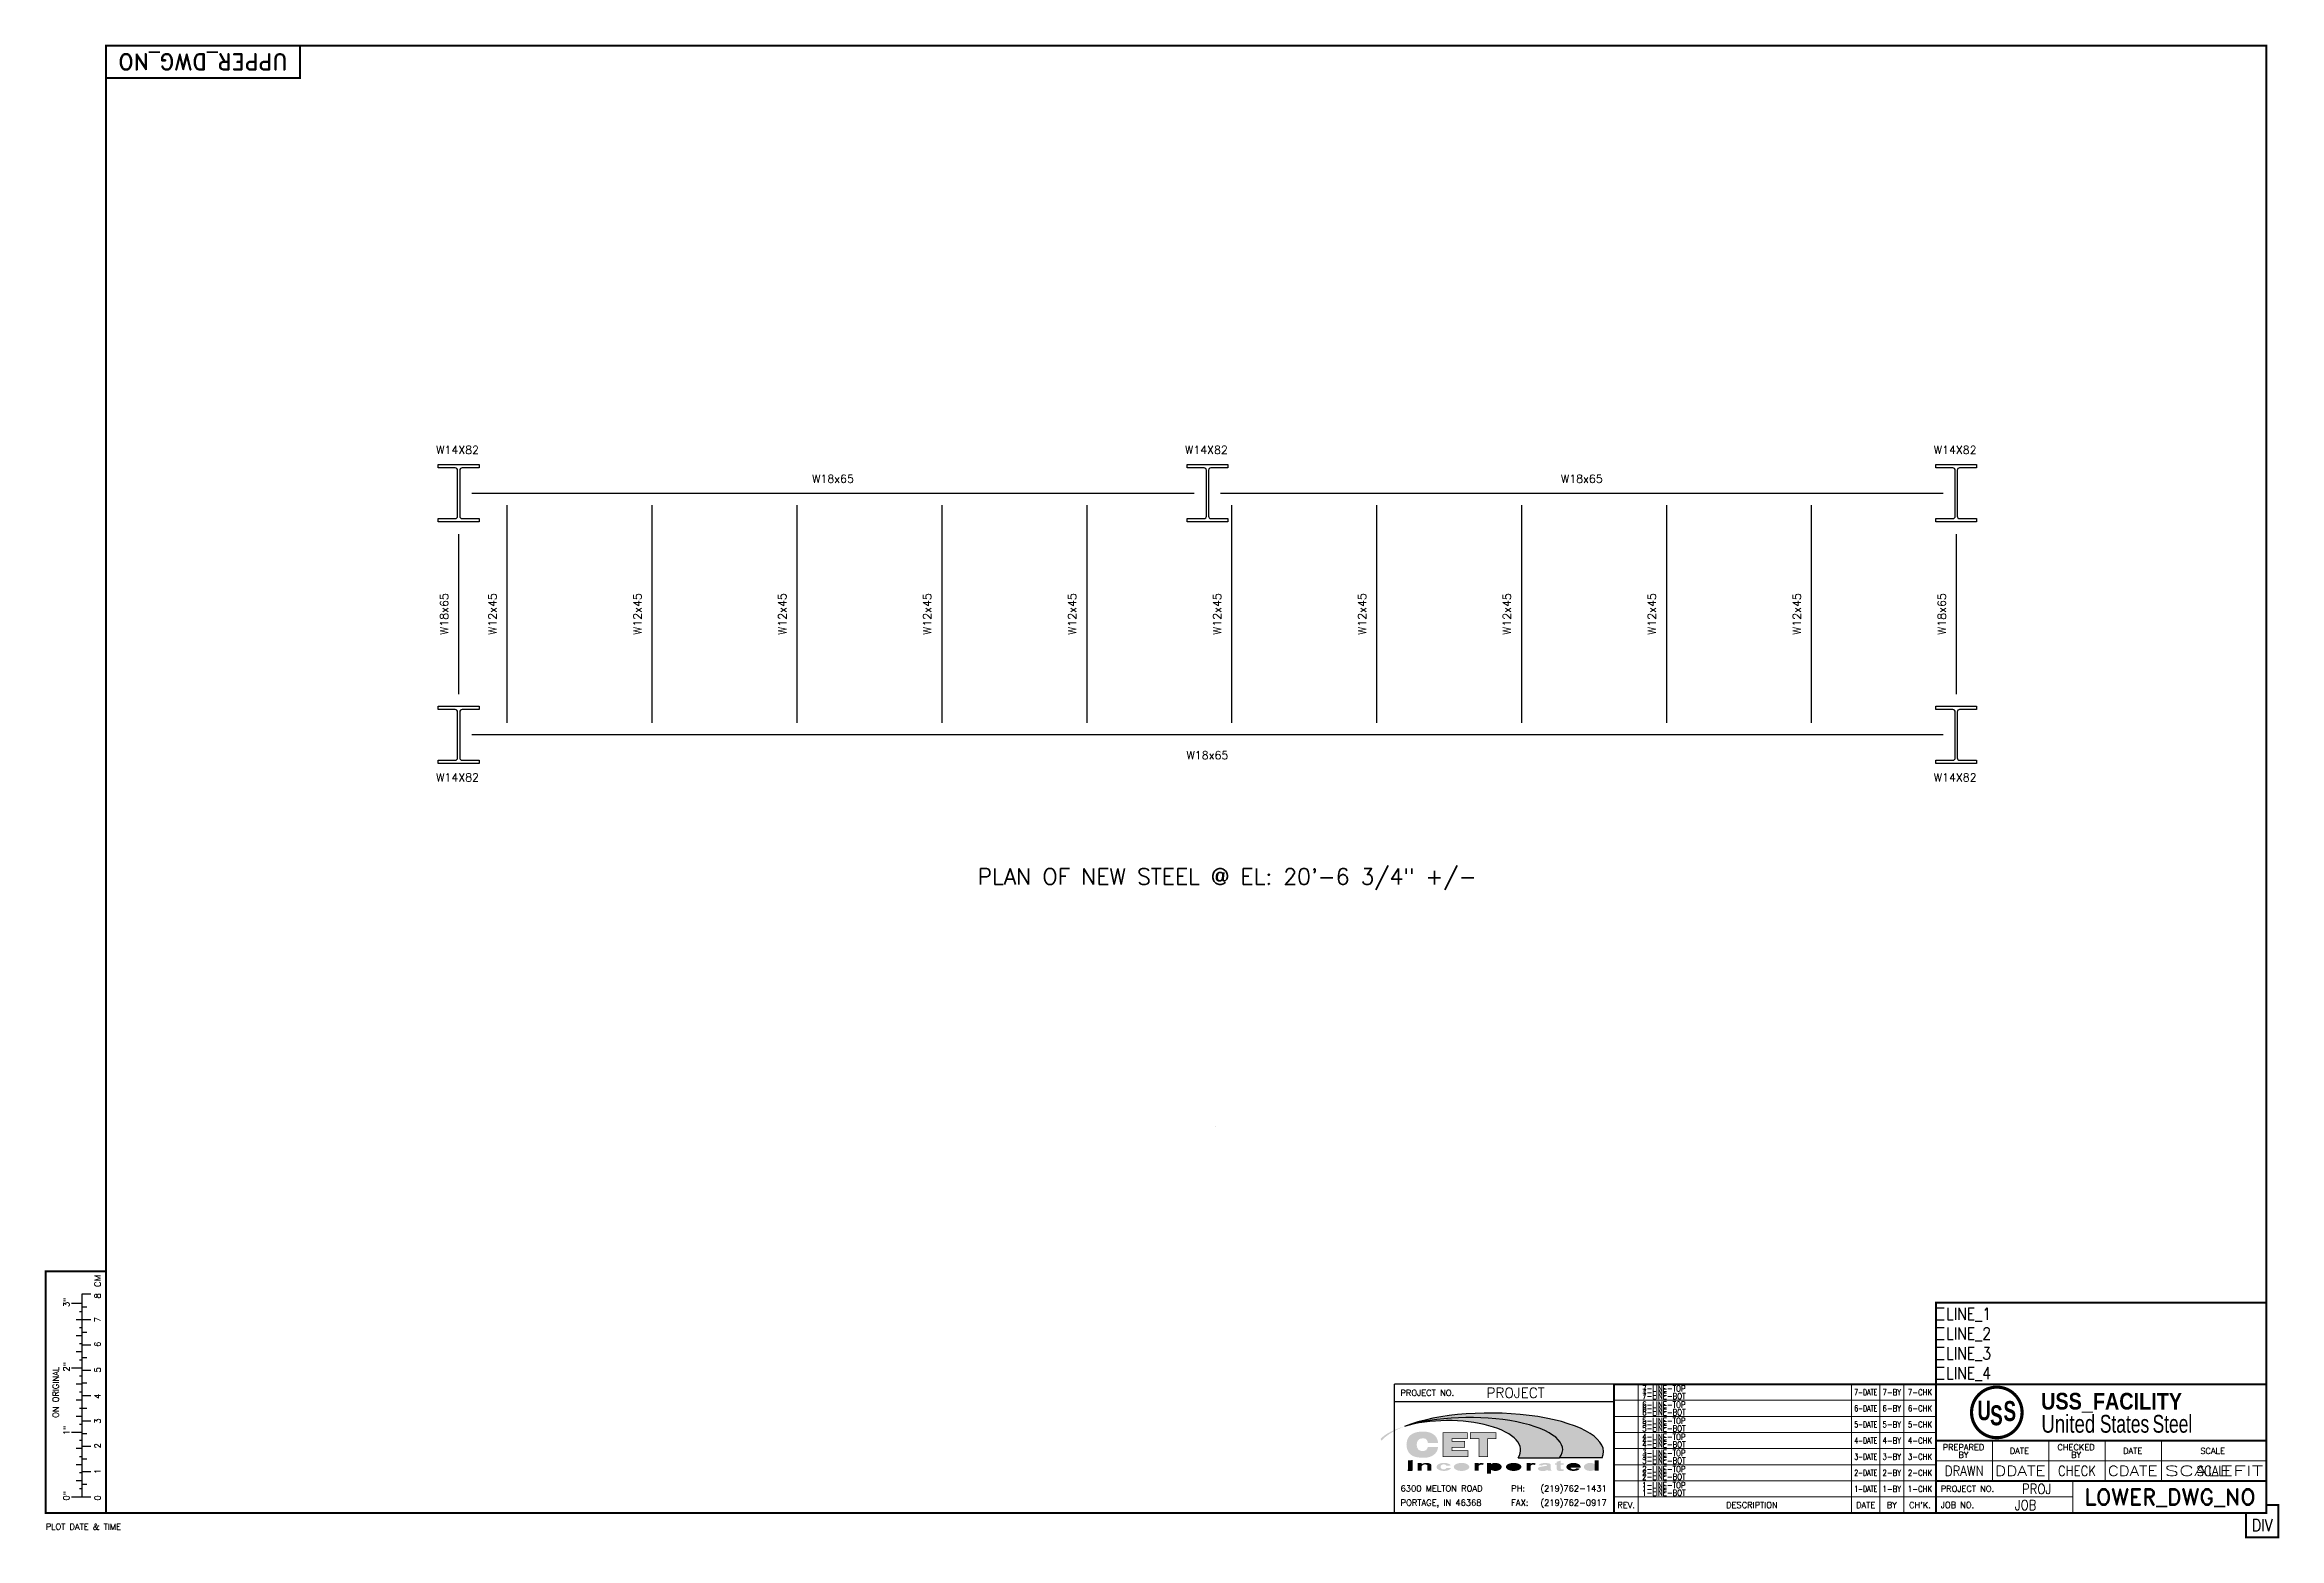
# Model space of a CAD drawing. Header units: inches. Extents: x 2 to 557, y 8 to 379.
import ezdxf
from ezdxf.enums import TextEntityAlignment as Align

# ---------------------------------------------------------------- set-up
doc = ezdxf.new("R2010")
doc.units = ezdxf.units.IN
doc.header["$LTSCALE"] = 6
doc.header["$MEASUREMENT"] = 0
for name, color, linetype in [('BORDER', 7, 'Continuous'), ('L2', 7, 'Continuous'), ('Section', 3, 'Continuous')]:
    doc.layers.add(name, color=color, linetype=linetype)
doc.styles.add('BORDER1', font='romans.shx')
doc.styles.add('BORDER2', font='ROMANS', dxfattribs={"width": 0.8, "height": 0.12})
doc.styles.add('ROMAND', font='romand.shx', dxfattribs={"height": 3})
doc.styles.add('ROMANS', font='romans.shx', dxfattribs={"height": 2})
doc.styles.add('USSLOGO', font='sanss___.ttf')
doc.styles.add('USSLOGOBOLD', font='sanssb__.ttf')

msp = doc.modelspace()

# ---------------------------------------------------------------- texts
at = {"layer": 'BORDER', "style": 'ROMANS', "width": 1.050481}
msp.add_text('CM', height=1.5, rotation=90, dxfattribs=at).set_placement((16.25, 70.11), (16.25, 73.19), align=Align.FIT)
at = {"layer": 'BORDER', "style": 'ROMANS'}
for s, p in [('3"', (8.49, 65.17)), ('8', (16.25, 67.29)), ('7', (16.25, 61.41)), ('6', (16.25, 55.28)), ('2"', (8.49, 49.15)), ('5', (16.25, 48.92)), ('4', (16.25, 42.33)), ('1"', (8.49, 33.38)), ('3', (16.25, 36.2)), ('2', (16.25, 30.07)), ('1', (16.25, 23.71)), ('0"', (8.49, 17.12)), ('0', (16.25, 17.12))]:
    msp.add_text(s, height=1.5, rotation=90, dxfattribs=at).set_placement(p)
msp.add_text('ON ORIGINAL', height=1.5, rotation=90, dxfattribs=at).set_placement((5.84, 43.98), align=Align.CENTER)
at = {"layer": 'BORDER', "color": 3, "style": 'BORDER1'}
msp.add_text('PROJECT NO.', height=1.5126, dxfattribs=at).set_placement((339.1, 43.86), align=Align.MIDDLE_LEFT)
at = {"layer": 'BORDER', "color": 5}
for s, height, style, width, p in [('U', 4.86, 'USSLOGOBOLD', 0.675, (482.47, 37.06)), ('S', 4.97, 'USSLOGOBOLD', 0.675, (485.59, 35.8)), ('S', 4.97, 'USSLOGOBOLD', 0.675, (488.92, 36.86)), ('United', 4.422, 'USSLOGO', 0.75, (498.32, 33.96)), ('States', 4.422, 'USSLOGO', 0.7, (512.85, 33.96)), ('Steel', 4.422, 'USSLOGO', 0.7, (525.95, 33.96))]:
    msp.add_text(s, height=height, dxfattribs=dict(at, style=style, width=width)).set_placement(p)
at = {"layer": 'BORDER', "style": 'ROMANS'}
for s, p in [('PREPARED', (478.98, 29.61)), ('BY', (478.98, 27.71)), ('DATE', (492.87, 28.7)), ('CHECKED', (506.95, 29.61)), ('BY', (506.95, 27.71)), ('DATE', (521.01, 28.7)), ('SCALE', (540.87, 28.7))]:
    msp.add_text(s, height=1.5, dxfattribs=at).set_placement(p, align=Align.CENTER)
at = {"layer": 'BORDER'}
for s, height, style, p in [('6300 MELTON ROAD ', 1.5126, 'BORDER1', (339.16, 19.36)), ('PORTAGE, IN 46368', 1.5126, 'BORDER1', (339.16, 15.83)), ('PH:', 1.513, 'BORDER1', (366.63, 19.36)), ('FAX:', 1.513, 'BORDER1', (366.63, 15.83)), ('JOB NO.', 1.5, 'ROMANS', (473.35, 15.26)), ('PROJECT NO.', 1.5, 'ROMANS', (473.35, 19.3))]:
    msp.add_text(s, height=height, dxfattribs=dict(at, style=style)).set_placement(p)
at = {"layer": 'BORDER', "style": 'BORDER1'}
for s, p in [('(219)762-1431', (390.37, 19.36)), ('(219)762-0917', (390.37, 15.83))]:
    msp.add_text(s, height=1.5126, dxfattribs=at).set_placement(p, align=Align.RIGHT)
at = {"layer": 'BORDER', "style": 'ROMANS'}
for s, p in [('REV.', (395.18, 16)), ('DESCRIPTION', (426.43, 16)), ('DATE', (454.68, 16)), ('BY', (461.18, 16)), ("CH'K.", (468.18, 16))]:
    msp.add_text(s, height=1.5, dxfattribs=at).set_placement(p, align=Align.MIDDLE_CENTER)
msp.add_text('PLOT DATE & TIME', height=1.5, dxfattribs=at).set_placement((2.6, 10.62), align=Align.MIDDLE_LEFT)
at = {"layer": 'BORDER', "color": 4, "style": 'ROMAND', "flags": 8}
msp.add_attdef('UPPER_DWG_NO', text='', height=4, rotation=180, dxfattribs=at).set_placement((41.67, 374.32), align=Align.MIDDLE_CENTER)
at = {"layer": 'BORDER', "color": 4, "style": 'ROMANS', "width": 0.85, "flags": 8}
for tag, p in [('LINE_1', (474.68, 61.98)), ('LINE_2', (474.68, 57.08)), ('LINE_3', (474.68, 52.16)), ('LINE_4', (474.68, 47.24))]:
    msp.add_attdef(tag, p, '', height=3, dxfattribs=at)
at = {"layer": 'BORDER', "color": 6, "style": 'BORDER2', "flags": 12}
msp.add_attdef('PROJECT', text='..-..-..', height=2.476, dxfattribs=at).set_placement((360.49, 43.86), align=Align.MIDDLE_LEFT)
at = {"layer": 'BORDER', "color": 3, "style": 'ROMANS', "width": 0.85}
for tag, p in [('7-LINE-TOP', (399.18, 44.17)), ('7-LINE', (399.18, 43.24)), ('7-LINE-BOT', (399.18, 42.27)), ('6-LINE-TOP', (399.18, 40.17)), ('6-LINE', (399.18, 39.24)), ('6-LINE-BOT', (399.18, 38.27)), ('5-LINE-TOP', (399.18, 36.17)), ('5-LINE', (399.18, 35.24)), ('5-LINE-BOT', (399.18, 34.27)), ('4-LINE-TOP', (399.18, 32.17)), ('4-LINE', (399.18, 31.24)), ('4-LINE-BOT', (399.18, 30.27)), ('3-LINE-TOP', (399.18, 28.17)), ('3-LINE', (399.18, 27.24)), ('3-LINE-BOT', (399.18, 26.27)), ('2-LINE-TOP', (399.18, 24.17)), ('2-LINE', (399.18, 23.24)), ('2-LINE-BOT', (399.18, 22.27)), ('1-LINE-TOP', (399.18, 20.17)), ('1-LINE', (399.18, 19.24)), ('1-LINE-BOT', (399.18, 18.27))]:
    msp.add_attdef(tag, p, '', height=1.5, dxfattribs=at)
at = {"layer": 'BORDER', "color": 3, "style": 'ROMANS', "width": 0.674348}
for tag, p, p2 in [('7-DATE', (451.86, 43.25), (457.55, 43.25)), ('6-DATE', (451.86, 39.25), (457.55, 39.25)), ('5-DATE', (451.86, 35.25), (457.55, 35.25)), ('4-DATE', (451.86, 31.25), (457.55, 31.25)), ('3-DATE', (451.86, 27.25), (457.55, 27.25)), ('2-DATE', (451.86, 23.25), (457.55, 23.25)), ('1-DATE', (451.86, 19.25), (457.55, 19.25))]:
    msp.add_attdef(tag, text='', height=1.5, dxfattribs=at).set_placement(p, p2, align=Align.FIT)
at = {"layer": 'BORDER', "color": 3, "style": 'ROMANS', "width": 0.85}
for tag, p in [('7-BY', (461.18, 44)), ('7-CHK', (468.18, 44)), ('6-BY', (461.18, 40)), ('6-CHK', (468.18, 40)), ('5-BY', (461.18, 36)), ('5-CHK', (468.18, 36)), ('4-BY', (461.18, 32)), ('3-BY', (461.18, 28)), ('4-CHK', (468.18, 32)), ('3-CHK', (468.18, 28)), ('2-BY', (461.18, 24)), ('2-CHK', (468.18, 24)), ('1-BY', (461.18, 20)), ('1-CHK', (468.18, 20))]:
    msp.add_attdef(tag, text='', height=1.5, dxfattribs=at).set_placement(p, align=Align.MIDDLE_CENTER)
at = {"layer": 'BORDER', "color": 5, "style": 'USSLOGOBOLD', "width": 0.85}
msp.add_attdef('USS_FACILITY', (498.26, 39.71), 'Gary Works', height=4.146, dxfattribs=at)
at = {"layer": 'BORDER', "color": 6, "style": 'ROMANS', "width": 0.85, "flags": 8}
for tag, p in [('DRAWN', (479.18, 23.23)), ('CHECK', (507.18, 23.23)), ('SCALE', (541.25, 23.23)), ('JOB', (494.41, 14.75)), ('PROJ', (497.16, 18.75))]:
    msp.add_attdef(tag, text='', height=2.5, dxfattribs=at).set_placement(p, align=Align.CENTER)
at = {"layer": 'BORDER', "color": 6, "style": 'ROMANS', "flags": 8}
for tag, width, p, p2 in [('DDATE', 1.134638, (486.83, 23.23), (499.39, 23.23)), ('CDATE', 1.112721, (514.83, 23.23), (527.15, 23.23)), ('SCALEFIT', 1.513739, (528.94, 23.25), (553.45, 23.25))]:
    msp.add_attdef(tag, text='', height=2.5, dxfattribs=dict(at, width=width)).set_placement(p, p2, align=Align.FIT)
at = {"layer": 'BORDER', "color": 4, "style": 'ROMAND', "flags": 8}
msp.add_attdef('LOWER_DWG_NO', text='', height=4, dxfattribs=at).set_placement((530.25, 18), align=Align.MIDDLE_CENTER)
at = {"layer": 'BORDER', "color": 6, "style": 'ROMANS', "width": 0.85, "flags": 8}
msp.add_attdef('DIV', text='', height=3, dxfattribs=at).set_placement((553.18, 11), align=Align.MIDDLE_CENTER)
at = {"layer": 'L2', "style": 'ROMANS'}
for s, p in [('W14X82', (104.92, 276.36)), ('W14X82', (290.92, 276.36)), ('W14X82', (476.92, 276.36)), ('W18x65', (198.18, 269.21)), ('W18x65', (384.18, 269.21)), ('W18x65', (291.18, 200.57)), ('W14X82', (104.92, 195.06)), ('W14X82', (476.92, 195.06))]:
    msp.add_text(s, height=2, dxfattribs=at).set_placement(p, align=Align.BOTTOM_CENTER)
for s, p in [('W18x65', (103.18, 237.21)), ('W12x45', (115.18, 237.21)), ('W12x45', (151.18, 237.21)), ('W12x45', (187.18, 237.21)), ('W12x45', (223.18, 237.21)), ('W12x45', (259.18, 237.21)), ('W12x45', (295.18, 237.21)), ('W12x45', (331.18, 237.21)), ('W12x45', (367.18, 237.21)), ('W12x45', (403.18, 237.21)), ('W12x45', (439.18, 237.21)), ('W18x65', (475.18, 237.21))]:
    msp.add_text(s, height=2, rotation=90, dxfattribs=at).set_placement(p, align=Align.BOTTOM_CENTER)
at = {"layer": 'L2', "color": 4, "style": 'ROMANS'}
msp.add_text('PLAN OF NEW STEEL @ EL: 20\'-6 3/4" +/-', height=4, dxfattribs=at).set_placement((234.08, 170.04))
at = {"layer": 'L2', "style": 'ROMANS'}
msp.add_text('W12x45', height=0.000000001, dxfattribs=at).set_placement((293.29, 109.97))

# ---------------------------------------------------------------- hatches: boundary and pattern name
at = {"layer": 'BORDER'}
h = msp.add_hatch(dxfattribs=at)
h.set_pattern_fill('DOTS,_O', color=30, scale=3.472321, angle=45)
h.set_pattern_definition([(45, (348.81069, 16.9787), (-0.0767282, 0.2301846), [0, -0.2170201])])
h.paths.add_polyline_path([(334.21, 32.44), (334.98, 33.08), (335.92, 33.7), (337.01, 34.3), (338.25, 34.85), (339.62, 35.37), (341.12, 35.84), (342.74, 36.27), (344.45, 36.65), (346.26, 36.98), (348.14, 37.25), (350.08, 37.46), (352.07, 37.62), (354.09, 37.71), (356.12, 37.75), (358.16, 37.72), (360.18, 37.64), (362.16, 37.49), (364.1, 37.28), (365.98, 37.02), (367.79, 36.7), (369.51, 36.33), (371.12, 35.9), (372.62, 35.43), (373.99, 34.92), (375.23, 34.37), (376.32, 33.78), (377.25, 33.16), (378.03, 32.52), (378.64, 31.86), (379.07, 31.17), (379.33, 30.48), (379.41, 29.79), (379.32, 29.09), (378.63, 27.75), (389.23, 27.75), (389.52, 28.72), (389.55, 29.57), (389.35, 30.41), (388.94, 31.25), (388.31, 32.07), (387.48, 32.87), (386.44, 33.64), (385.21, 34.38), (383.79, 35.07), (382.2, 35.72), (380.45, 36.32), (378.55, 36.87), (376.52, 37.35), (374.37, 37.78), (372.12, 38.13), (369.79, 38.42), (367.39, 38.64), (364.95, 38.78), (362.47, 38.85), (359.99, 38.85), (357.52, 38.77), (355.08, 38.61), (352.69, 38.39), (350.37, 38.09), (348.13, 37.72), (346, 37.29), (343.98, 36.8), (342.1, 36.24), (340.37, 35.64), (338.81, 34.98), (337.42, 34.28), (336.21, 33.54), (335.2, 32.76), (334.39, 31.96)])
h.paths.add_polyline_path([(356.59, 33.91), (356.59, 32.57), (358.68, 32.57), (358.68, 28.11), (360.69, 28.11), (360.69, 32.57), (362.78, 32.57), (362.78, 33.91)])
h.paths.add_polyline_path([(355.66, 32.57), (355.66, 33.91), (349.8, 33.91), (349.8, 28.11), (355.85, 28.11), (355.85, 29.45), (351.84, 29.45), (351.84, 30.45), (354.95, 30.45), (354.95, 31.74), (351.84, 31.74), (351.84, 32.57)])
h.paths.add_polyline_path([(345.75, 32.34), (345.89, 32.13), (345.98, 31.96), (346.04, 31.76), (346.08, 31.59), (348.27, 31.59), (348.22, 31.91), (348.11, 32.29), (347.96, 32.61), (347.77, 32.89), (347.56, 33.14), (347.31, 33.35), (347.05, 33.52), (346.77, 33.67), (346.48, 33.79), (346.18, 33.88), (345.88, 33.95), (345.58, 34.01), (345.29, 34.04), (344.99, 34.06), (344.71, 34.06), (344.43, 34.06), (344.17, 34.05), (343.92, 34.03), (343.68, 34), (343.45, 33.96), (343.23, 33.92), (343.01, 33.86), (342.8, 33.8), (342.6, 33.72), (342.4, 33.64), (342.2, 33.54), (342.01, 33.43), (341.83, 33.31), (341.66, 33.17), (341.5, 33.02), (341.36, 32.86), (341.24, 32.67), (341.13, 32.47), (341.04, 32.25), (340.97, 32.02), (340.91, 31.79), (340.86, 31.56), (340.83, 31.33), (340.81, 31.12), (340.8, 30.92), (340.81, 30.73), (340.84, 30.51), (340.88, 30.29), (340.93, 30.06), (341.01, 29.83), (341.09, 29.6), (341.19, 29.39), (341.3, 29.19), (341.43, 29.01), (341.56, 28.86), (341.71, 28.72), (341.87, 28.59), (342.04, 28.48), (342.22, 28.38), (342.41, 28.3), (342.61, 28.22), (342.81, 28.16), (343.02, 28.1), (343.24, 28.05), (343.47, 28.01), (343.7, 27.98), (343.95, 27.95), (344.2, 27.93), (344.46, 27.92), (344.74, 27.91), (345.02, 27.91), (345.3, 27.93), (345.59, 27.96), (345.88, 28), (346.17, 28.07), (346.46, 28.16), (346.74, 28.28), (347.02, 28.42), (347.28, 28.6), (347.53, 28.81), (347.75, 29.05), (347.94, 29.32), (348.1, 29.63), (348.21, 29.97), (348.26, 30.26), (346.07, 30.26), (346.02, 30.09), (345.86, 29.83), (345.67, 29.6), (345.44, 29.43), (345.2, 29.32), (344.95, 29.26), (344.7, 29.24), (344.46, 29.26), (344.22, 29.29), (344, 29.34), (343.8, 29.42), (343.63, 29.51), (343.48, 29.64), (343.35, 29.78), (343.25, 29.95), (343.17, 30.12), (343.1, 30.31), (343.05, 30.5), (343.02, 30.7), (343.01, 30.91), (343.01, 31.13), (343.03, 31.35), (343.08, 31.58), (343.15, 31.8), (343.26, 32), (343.39, 32.19), (343.54, 32.35), (343.71, 32.48), (343.89, 32.58), (344.08, 32.65), (344.27, 32.69), (344.47, 32.71), (344.67, 32.72), (344.87, 32.72), (345.08, 32.69), (345.3, 32.63), (345.53, 32.52)])
msp.add_hatch(color=7, dxfattribs=at).paths.add_polyline_path([(379.32, 29.09), (379.41, 29.79), (379.33, 30.48), (379.07, 31.17), (378.64, 31.86), (378.03, 32.52), (377.25, 33.16), (376.32, 33.78), (375.23, 34.37), (373.99, 34.92), (372.62, 35.43), (371.12, 35.9), (369.51, 36.33), (367.79, 36.7), (365.98, 37.02), (364.1, 37.28), (362.16, 37.49), (360.18, 37.64), (358.16, 37.72), (356.12, 37.75), (354.09, 37.71), (352.07, 37.62), (350.08, 37.46), (348.14, 37.25), (346.26, 36.98), (344.45, 36.65), (342.74, 36.27), (341.12, 35.84), (339.62, 35.37), (338.25, 34.85), (337.01, 34.3), (335.92, 33.7), (334.98, 33.08), (334.21, 32.44), (334.97, 33.15), (335.8, 33.71), (336.74, 34.23), (337.8, 34.72), (338.97, 35.16), (340.22, 35.57), (341.56, 35.92), (342.98, 36.23), (344.45, 36.49), (345.98, 36.69), (347.55, 36.84), (349.14, 36.93), (350.75, 36.96), (352.35, 36.94), (353.95, 36.86), (355.52, 36.72), (357.06, 36.53), (358.54, 36.28), (359.97, 35.98), (361.32, 35.63), (362.59, 35.24), (363.77, 34.8), (364.85, 34.32), (365.82, 33.8), (366.67, 33.25), (367.39, 32.67), (367.99, 32.07), (368.45, 31.45), (368.77, 30.82), (368.95, 30.18), (368.98, 29.53), (368.88, 28.88), (368.34, 27.75), (378.63, 27.75)])
h = msp.add_hatch(color=7, dxfattribs=at)
h.paths.add_polyline_path([(344.43, 34.23), (344.16, 34.22), (343.9, 34.2), (343.66, 34.17), (343.42, 34.13), (343.19, 34.09), (342.97, 34.03), (342.75, 33.96), (342.53, 33.88), (342.32, 33.79), (342.12, 33.69), (341.92, 33.58), (341.73, 33.45), (341.55, 33.3), (341.38, 33.14), (341.22, 32.96), (341.09, 32.76), (340.97, 32.54), (340.88, 32.31), (340.8, 32.07), (340.74, 31.83), (340.69, 31.59), (340.65, 31.35), (340.63, 31.13), (340.62, 30.92), (340.64, 30.71), (340.66, 30.48), (340.71, 30.25), (340.77, 30.01), (340.84, 29.77), (340.93, 29.53), (341.04, 29.31), (341.15, 29.1), (341.29, 28.91), (341.44, 28.74), (341.6, 28.58), (341.77, 28.45), (341.95, 28.33), (342.14, 28.23), (342.34, 28.14), (342.55, 28.06), (342.76, 27.99), (342.98, 27.93), (343.21, 27.88), (343.44, 27.84), (343.68, 27.81), (343.93, 27.78), (344.19, 27.76), (344.46, 27.75), (344.74, 27.74), (345.02, 27.74), (345.31, 27.75), (345.61, 27.78), (345.91, 27.83), (346.22, 27.9), (346.52, 28), (346.81, 28.12), (347.11, 28.27), (347.39, 28.46), (347.65, 28.68), (347.89, 28.94), (348.09, 29.23), (348.26, 29.56), (348.38, 29.93), (348.45, 30.33), (348.47, 30.43), (345.94, 30.43), (345.88, 30.23), (345.82, 30.1), (345.76, 29.98), (345.68, 29.88), (345.59, 29.78), (345.5, 29.69), (345.4, 29.62), (345.3, 29.56), (345.2, 29.51), (345.09, 29.47), (344.98, 29.45), (344.86, 29.43), (344.75, 29.42), (344.64, 29.42), (344.53, 29.43), (344.42, 29.44), (344.31, 29.45), (344.2, 29.47), (344.1, 29.5), (344.01, 29.53), (343.92, 29.56), (343.84, 29.6), (343.76, 29.64), (343.69, 29.68), (343.63, 29.74), (343.57, 29.79), (343.52, 29.86), (343.47, 29.92), (343.42, 29.99), (343.38, 30.07), (343.35, 30.15), (343.31, 30.23), (343.28, 30.31), (343.26, 30.4), (343.23, 30.49), (343.22, 30.58), (343.2, 30.67), (343.19, 30.77), (343.18, 30.87), (343.18, 30.97), (343.18, 31.07), (343.19, 31.17), (343.2, 31.27), (343.21, 31.38), (343.24, 31.48), (343.26, 31.58), (343.3, 31.68), (343.34, 31.77), (343.38, 31.86), (343.44, 31.95), (343.49, 32.04), (343.56, 32.11), (343.63, 32.19), (343.7, 32.25), (343.77, 32.31), (343.85, 32.36), (343.93, 32.4), (344.01, 32.44), (344.09, 32.47), (344.17, 32.49), (344.26, 32.51), (344.35, 32.52), (344.44, 32.53), (344.53, 32.54), (344.62, 32.55), (344.72, 32.55), (344.81, 32.55), (344.9, 32.54), (345, 32.53), (345.09, 32.51), (345.19, 32.48), (345.28, 32.44), (345.38, 32.4), (345.48, 32.34), (345.57, 32.26), (345.66, 32.17), (345.74, 32.05), (345.81, 31.9), (345.88, 31.71), (345.94, 31.41), (348.47, 31.41), (348.45, 31.51), (348.39, 31.95), (348.27, 32.35), (348.11, 32.7), (347.91, 33), (347.68, 33.26), (347.42, 33.49), (347.13, 33.67), (346.84, 33.83), (346.54, 33.95), (346.23, 34.05), (345.92, 34.12), (345.61, 34.18), (345.3, 34.21), (345, 34.23), (344.71, 34.24)])
h.paths.add_polyline_path([(344.43, 34.06), (344.71, 34.06), (344.99, 34.06), (345.29, 34.04), (345.58, 34.01), (345.88, 33.95), (346.18, 33.88), (346.48, 33.79), (346.77, 33.67), (347.05, 33.52), (347.31, 33.35), (347.56, 33.14), (347.77, 32.89), (347.96, 32.61), (348.11, 32.29), (348.22, 31.91), (348.27, 31.59), (346.08, 31.59), (346.04, 31.76), (345.98, 31.96), (345.89, 32.13), (345.8, 32.28), (345.69, 32.39), (345.58, 32.48), (345.47, 32.55), (345.35, 32.6), (345.24, 32.64), (345.13, 32.68), (345.03, 32.7), (344.92, 32.71), (344.82, 32.72), (344.72, 32.72), (344.62, 32.72), (344.52, 32.72), (344.42, 32.71), (344.32, 32.7), (344.23, 32.68), (344.13, 32.66), (344.04, 32.63), (343.94, 32.6), (343.85, 32.56), (343.76, 32.51), (343.67, 32.45), (343.58, 32.38), (343.5, 32.31), (343.43, 32.23), (343.36, 32.14), (343.29, 32.05), (343.23, 31.95), (343.18, 31.85), (343.13, 31.74), (343.1, 31.63), (343.07, 31.52), (343.04, 31.41), (343.03, 31.3), (343.01, 31.18), (343.01, 31.07), (343.01, 30.96), (343.01, 30.86), (343.02, 30.75), (343.03, 30.65), (343.05, 30.55), (343.07, 30.45), (343.09, 30.35), (343.12, 30.26), (343.15, 30.17), (343.19, 30.08), (343.23, 29.99), (343.27, 29.91), (343.32, 29.83), (343.38, 29.75), (343.44, 29.67), (343.51, 29.61), (343.59, 29.54), (343.67, 29.49), (343.76, 29.44), (343.86, 29.4), (343.96, 29.36), (344.06, 29.33), (344.17, 29.3), (344.28, 29.28), (344.39, 29.27), (344.51, 29.25), (344.63, 29.25), (344.76, 29.25), (344.88, 29.26), (345.01, 29.28), (345.13, 29.3), (345.26, 29.35), (345.38, 29.4), (345.5, 29.47), (345.61, 29.56), (345.72, 29.66), (345.81, 29.77), (345.9, 29.89), (345.98, 30.02), (346.04, 30.17), (346.07, 30.26), (348.26, 30.26), (348.21, 29.97), (348.1, 29.63), (347.94, 29.32), (347.75, 29.05), (347.53, 28.81), (347.28, 28.6), (347.02, 28.42), (346.74, 28.28), (346.46, 28.16), (346.17, 28.07), (345.88, 28), (345.59, 27.96), (345.3, 27.93), (345.02, 27.91), (344.74, 27.91), (344.46, 27.92), (344.2, 27.93), (343.95, 27.95), (343.7, 27.98), (343.47, 28.01), (343.24, 28.05), (343.02, 28.1), (342.81, 28.16), (342.61, 28.22), (342.41, 28.3), (342.22, 28.38), (342.04, 28.48), (341.87, 28.59), (341.71, 28.72), (341.56, 28.86), (341.43, 29.01), (341.3, 29.19), (341.19, 29.39), (341.09, 29.6), (341.01, 29.83), (340.93, 30.06), (340.88, 30.29), (340.84, 30.51), (340.81, 30.73), (340.8, 30.92), (340.81, 31.12), (340.83, 31.33), (340.86, 31.56), (340.91, 31.79), (340.97, 32.02), (341.04, 32.25), (341.13, 32.47), (341.24, 32.67), (341.36, 32.86), (341.5, 33.02), (341.66, 33.17), (341.83, 33.31), (342.01, 33.43), (342.2, 33.54), (342.4, 33.64), (342.6, 33.72), (342.8, 33.8), (343.01, 33.86), (343.23, 33.92), (343.45, 33.96), (343.68, 34), (343.92, 34.03), (344.17, 34.05)], flags=0)
h = msp.add_hatch(color=7, dxfattribs=at)
h.paths.add_polyline_path([(355.83, 32.4), (355.83, 34.09), (349.63, 34.09), (349.63, 27.93), (356.02, 27.93), (356.02, 29.62), (352.01, 29.62), (352.01, 30.28), (355.12, 30.28), (355.12, 31.91), (352.01, 31.91), (352.01, 32.4)])
h.paths.add_polyline_path([(351.84, 32.57), (351.84, 31.74), (354.95, 31.74), (354.95, 30.45), (351.84, 30.45), (351.84, 29.45), (355.85, 29.45), (355.85, 28.11), (349.8, 28.11), (349.8, 33.91), (355.66, 33.91), (355.66, 32.57)], flags=0)
h = msp.add_hatch(color=7, dxfattribs=at)
h.paths.add_polyline_path([(358.51, 32.4), (358.51, 27.93), (360.87, 27.93), (360.87, 32.4), (362.96, 32.4), (362.96, 34.09), (356.42, 34.09), (356.42, 32.4)])
h.paths.add_polyline_path([(356.59, 32.57), (356.59, 33.91), (362.78, 33.91), (362.78, 32.57), (360.69, 32.57), (360.69, 28.11), (358.68, 28.11), (358.68, 32.57)], flags=0)
h = msp.add_hatch(color=7, dxfattribs=at)
h.dxf.hatch_style = 1
h.paths.add_polyline_path([(345.84, 24.53), (346.82, 24.53), (346.82, 25.86), (346.82, 25.86), (346.82, 25.91), (346.8, 25.96), (346.78, 26.01), (346.75, 26.06), (346.71, 26.11), (346.66, 26.16), (346.6, 26.2), (346.53, 26.24), (346.46, 26.28), (346.03, 26.43, 0.189321), (344.32, 26.11), (344.39, 25.59, -0.299251), (345.17, 26.08), (345.13, 26.08), (345.19, 26.08), (345.25, 26.08), (345.3, 26.08), (345.36, 26.07), (345.41, 26.06), (345.46, 26.05), (345.51, 26.04), (345.56, 26.02), (345.61, 26.01), (345.65, 25.99), (345.69, 25.97), (345.72, 25.94), (345.75, 25.92), (345.78, 25.9), (345.8, 25.87), (345.82, 25.84), (345.83, 25.81), (345.84, 25.78), (345.84, 25.76)])
h = msp.add_hatch(color=7, dxfattribs=at)
h.dxf.hatch_style = 1
h.paths.add_polyline_path([(352.38, 25.47), (352.39, 25.38), (352.41, 25.29), (352.45, 25.21), (352.5, 25.12), (352.57, 25.04), (352.65, 24.96), (352.74, 24.89), (352.84, 24.82), (352.96, 24.76), (353.09, 24.7), (353.22, 24.65), (353.37, 24.6), (353.52, 24.56), (353.68, 24.53), (353.84, 24.5), (354.01, 24.49), (354.17, 24.48), (354.34, 24.48), (354.51, 24.48), (354.68, 24.49), (354.85, 24.52), (355.01, 24.54), (355.16, 24.58), (355.31, 24.62), (355.45, 24.67), (355.58, 24.73), (355.7, 24.79), (355.81, 24.86), (355.91, 24.93), (356, 25), (356.07, 25.08), (356.13, 25.16), (356.18, 25.25), (356.21, 25.34), (356.22, 25.42), (356.22, 25.51), (356.21, 25.6), (356.18, 25.68), (356.13, 25.77), (356.07, 25.85), (356, 25.93), (355.91, 26.01), (355.81, 26.08), (355.7, 26.14), (355.58, 26.21), (355.45, 26.26), (355.31, 26.31), (355.16, 26.35), (355.01, 26.39), (354.85, 26.42), (354.68, 26.44), (354.51, 26.45), (354.34, 26.46), (354.17, 26.46), (354.01, 26.45), (353.84, 26.43), (353.68, 26.4), (353.52, 26.37), (353.37, 26.33), (353.22, 26.29), (353.09, 26.23), (352.96, 26.18), (352.84, 26.11), (352.74, 26.04), (352.65, 25.97), (352.57, 25.89), (352.5, 25.81), (352.45, 25.73), (352.41, 25.64), (352.39, 25.55)])
h.paths.add_polyline_path([(353.38, 25.46), (353.39, 25.41), (353.4, 25.35), (353.41, 25.3), (353.44, 25.25), (353.47, 25.21), (353.5, 25.16), (353.55, 25.12), (353.59, 25.07), (353.65, 25.04), (353.71, 25), (353.77, 24.97), (353.83, 24.94), (353.9, 24.92), (353.98, 24.9), (354.05, 24.89), (354.13, 24.88), (354.21, 24.87), (354.28, 24.87), (354.36, 24.87), (354.44, 24.88), (354.52, 24.89), (354.59, 24.91), (354.66, 24.93), (354.73, 24.96), (354.79, 24.99), (354.85, 25.02), (354.91, 25.06), (354.96, 25.1), (355.01, 25.14), (355.05, 25.18), (355.08, 25.23), (355.11, 25.28), (355.13, 25.33), (355.14, 25.38), (355.15, 25.43), (355.15, 25.48), (355.14, 25.54), (355.13, 25.59), (355.11, 25.64), (355.08, 25.69), (355.05, 25.73), (355.01, 25.78), (354.96, 25.82), (354.91, 25.86), (354.85, 25.9), (354.79, 25.93), (354.73, 25.96), (354.66, 25.98), (354.59, 26.01), (354.52, 26.02), (354.44, 26.03), (354.36, 26.04), (354.28, 26.05), (354.21, 26.05), (354.13, 26.04), (354.05, 26.03), (353.98, 26.01), (353.9, 26), (353.83, 25.97), (353.77, 25.94), (353.71, 25.91), (353.65, 25.88), (353.59, 25.84), (353.55, 25.8), (353.5, 25.76), (353.47, 25.71), (353.44, 25.66), (353.41, 25.61), (353.4, 25.56), (353.39, 25.51)], flags=0)
h.paths.add_polyline_path([(350.62, 25.28), (350.6, 25.23), (350.57, 25.18), (350.53, 25.14), (350.49, 25.09), (350.45, 25.05), (350.4, 25.01), (350.34, 24.98), (350.29, 24.95), (350.22, 24.92), (350.16, 24.9), (350.09, 24.88), (350.03, 24.87), (349.96, 24.86), (349.89, 24.85), (349.82, 24.86), (349.75, 24.86), (349.68, 24.87), (349.61, 24.89), (349.55, 24.91), (349.48, 24.93), (349.42, 24.96), (349.37, 25), (349.31, 25.03), (349.27, 25.07), (349.22, 25.12), (349.19, 25.16), (349.15, 25.21), (349.13, 25.26), (349.1, 25.31), (349.09, 25.37), (349.08, 25.42), (349.08, 25.47), (349.08, 25.53), (349.09, 25.58), (349.11, 25.64), (349.13, 25.69), (349.15, 25.74), (349.19, 25.79), (349.23, 25.83), (349.27, 25.88), (349.32, 25.92), (349.37, 25.95), (349.42, 25.99), (349.48, 26.02), (349.55, 26.04), (349.61, 26.06), (349.68, 26.08), (349.75, 26.09), (349.82, 26.09), (349.89, 26.09), (349.96, 26.09), (350.03, 26.08), (350.1, 26.07), (350.16, 26.05), (350.23, 26.03), (350.29, 26), (350.34, 25.97), (350.4, 25.94), (350.45, 25.9), (350.49, 25.86), (350.54, 25.81), (350.57, 25.76), (350.6, 25.71), (350.57, 25.77), (351.64, 25.84), (351.74, 25.68), (351.69, 25.76), (351.64, 25.85), (351.57, 25.93), (351.48, 26), (351.39, 26.08), (351.28, 26.14), (351.16, 26.21), (351.04, 26.26), (350.9, 26.31), (350.76, 26.35), (350.61, 26.39), (350.45, 26.42), (350.29, 26.44), (350.13, 26.45), (349.96, 26.46), (349.8, 26.46), (349.64, 26.45), (349.47, 26.43), (349.32, 26.4), (349.16, 26.37), (349.02, 26.33), (348.88, 26.28), (348.75, 26.23), (348.63, 26.17), (348.52, 26.1), (348.42, 26.03), (348.33, 25.95), (348.26, 25.88), (348.19, 25.79), (348.15, 25.71), (348.11, 25.62), (348.1, 25.53), (348.09, 25.45), (348.1, 25.36), (348.13, 25.27), (348.17, 25.18), (348.22, 25.1), (348.29, 25.02), (348.37, 24.94), (348.47, 24.87), (348.57, 24.8), (348.69, 24.74), (348.81, 24.68), (348.95, 24.63), (349.09, 24.59), (349.24, 24.55), (349.39, 24.52), (349.55, 24.5), (349.72, 24.48), (349.88, 24.48), (350.05, 24.48), (350.21, 24.49), (350.37, 24.5), (350.53, 24.53), (350.68, 24.56), (350.83, 24.6), (350.97, 24.65), (351.1, 24.7), (351.22, 24.76), (351.34, 24.82), (351.44, 24.89), (351.53, 24.97), (351.6, 25.05), (351.67, 25.13), (351.72, 25.21), (351.75, 25.3), (351.69, 25.16), (350.6, 25.24)])
h = msp.add_hatch(color=7, dxfattribs=at)
h.dxf.hatch_style = 1
h.paths.add_polyline_path([(361.12, 25.41), (361.13, 25.32), (361.16, 25.23), (361.2, 25.15), (361.25, 25.07), (361.31, 24.99), (361.38, 24.91), (361.47, 24.84), (361.56, 24.77), (361.66, 24.71), (361.78, 24.66), (361.89, 24.61), (362.02, 24.57), (362.15, 24.54), (362.28, 24.51), (362.42, 24.49), (362.56, 24.48), (362.7, 24.48), (362.84, 24.48), (362.98, 24.49), (363.11, 24.51), (363.25, 24.54), (363.38, 24.58), (363.5, 24.62), (363.62, 24.67), (363.73, 24.72), (363.83, 24.78), (363.92, 24.85), (364, 24.92), (364.07, 25), (364.13, 25.08), (364.18, 25.16), (364.22, 25.25), (364.24, 25.33), (364.26, 25.42), (364.26, 25.51), (364.24, 25.6), (364.22, 25.69), (364.18, 25.77), (364.13, 25.86), (364.07, 25.94), (364, 26.01), (363.92, 26.08), (363.83, 26.15), (363.73, 26.21), (363.62, 26.27), (363.5, 26.32), (363.38, 26.36), (363.25, 26.39), (363.11, 26.42), (362.98, 26.44), (362.84, 26.45), (362.7, 26.46), (362.56, 26.46), (362.42, 26.44), (362.28, 26.43), (362.15, 26.4), (362.02, 26.36), (361.89, 26.32), (361.78, 26.28), (361.66, 26.22), (361.56, 26.16), (361.47, 26.09), (361.38, 26.02), (361.31, 25.95), (361.25, 25.87), (361.2, 25.79), (361.16, 25.7), (361.13, 25.61), (361.12, 25.53), (361.12, 25.56), (361.12, 25.37)])
h.paths.add_polyline_path([(361.65, 25.46), (361.65, 25.41), (361.66, 25.35), (361.68, 25.3), (361.7, 25.25), (361.73, 25.21), (361.76, 25.16), (361.8, 25.12), (361.84, 25.07), (361.89, 25.04), (361.95, 25), (362.01, 24.97), (362.07, 24.94), (362.13, 24.92), (362.2, 24.9), (362.27, 24.89), (362.34, 24.88), (362.42, 24.87), (362.49, 24.87), (362.56, 24.87), (362.64, 24.88), (362.71, 24.89), (362.78, 24.91), (362.84, 24.93), (362.91, 24.96), (362.97, 24.99), (363.02, 25.02), (363.07, 25.06), (363.12, 25.1), (363.16, 25.14), (363.2, 25.18), (363.23, 25.23), (363.26, 25.28), (363.28, 25.33), (363.29, 25.38), (363.3, 25.43), (363.3, 25.48), (363.29, 25.54), (363.28, 25.59), (363.26, 25.64), (363.23, 25.69), (363.2, 25.73), (363.16, 25.78), (363.12, 25.82), (363.07, 25.86), (363.02, 25.9), (362.97, 25.93), (362.91, 25.96), (362.84, 25.98), (362.78, 26.01), (362.71, 26.02), (362.64, 26.03), (362.56, 26.04), (362.49, 26.05), (362.42, 26.05), (362.34, 26.04), (362.27, 26.03), (362.2, 26.01), (362.13, 26), (362.07, 25.97), (362.01, 25.94), (361.95, 25.91), (361.89, 25.88), (361.84, 25.84), (361.8, 25.8), (361.76, 25.76), (361.73, 25.71), (361.7, 25.66), (361.68, 25.61), (361.66, 25.56), (361.65, 25.51)], flags=0)
h = msp.add_hatch(color=7, dxfattribs=at)
h.dxf.hatch_style = 1
h.paths.add_polyline_path([(365.32, 25.47), (365.33, 25.38), (365.35, 25.29), (365.39, 25.21), (365.44, 25.12), (365.5, 25.04), (365.58, 24.96), (365.67, 24.89), (365.78, 24.82), (365.9, 24.76), (366.02, 24.7), (366.16, 24.65), (366.3, 24.6), (366.45, 24.56), (366.61, 24.53), (366.78, 24.5), (366.94, 24.49), (367.11, 24.48), (367.28, 24.48), (367.45, 24.48), (367.62, 24.49), (367.78, 24.52), (367.94, 24.54), (368.1, 24.58), (368.25, 24.62), (368.39, 24.67), (368.52, 24.73), (368.64, 24.79), (368.75, 24.86), (368.85, 24.93), (368.94, 25), (369.01, 25.08), (369.07, 25.16), (369.11, 25.25), (369.14, 25.34), (369.16, 25.42), (369.16, 25.51), (369.14, 25.6), (369.11, 25.68), (369.07, 25.77), (369.01, 25.85), (368.94, 25.93), (368.85, 26.01), (368.75, 26.08), (368.64, 26.14), (368.52, 26.21), (368.39, 26.26), (368.25, 26.31), (368.1, 26.35), (367.94, 26.39), (367.78, 26.42), (367.62, 26.44), (367.45, 26.45), (367.28, 26.46), (367.11, 26.46), (366.94, 26.45), (366.78, 26.43), (366.61, 26.4), (366.45, 26.37), (366.3, 26.33), (366.16, 26.29), (366.02, 26.23), (365.9, 26.18), (365.78, 26.11), (365.67, 26.04), (365.58, 25.97), (365.5, 25.89), (365.44, 25.81), (365.39, 25.73), (365.35, 25.64), (365.33, 25.55)])
h.paths.add_polyline_path([(366.32, 25.46), (366.32, 25.41), (366.33, 25.35), (366.35, 25.3), (366.37, 25.25), (366.4, 25.21), (366.44, 25.16), (366.48, 25.12), (366.53, 25.07), (366.58, 25.04), (366.64, 25), (366.71, 24.97), (366.77, 24.94), (366.84, 24.92), (366.91, 24.9), (366.99, 24.89), (367.07, 24.88), (367.14, 24.87), (367.22, 24.87), (367.3, 24.87), (367.38, 24.88), (367.45, 24.89), (367.53, 24.91), (367.6, 24.93), (367.67, 24.96), (367.73, 24.99), (367.79, 25.02), (367.85, 25.06), (367.9, 25.1), (367.94, 25.14), (367.98, 25.18), (368.02, 25.23), (368.04, 25.28), (368.06, 25.33), (368.08, 25.38), (368.08, 25.43), (368.08, 25.48), (368.08, 25.54), (368.06, 25.59), (368.04, 25.64), (368.02, 25.69), (367.98, 25.73), (367.94, 25.78), (367.9, 25.82), (367.85, 25.86), (367.79, 25.9), (367.73, 25.93), (367.67, 25.96), (367.6, 25.98), (367.53, 26.01), (367.45, 26.02), (367.38, 26.03), (367.3, 26.04), (367.22, 26.05), (367.14, 26.05), (367.07, 26.04), (366.99, 26.03), (366.91, 26.01), (366.84, 26), (366.77, 25.97), (366.71, 25.94), (366.64, 25.91), (366.58, 25.88), (366.53, 25.84), (366.48, 25.8), (366.44, 25.76), (366.4, 25.71), (366.37, 25.66), (366.35, 25.61), (366.33, 25.56), (366.32, 25.51)], flags=0)
h = msp.add_hatch(color=7, dxfattribs=at)
h.dxf.hatch_style = 1
h.paths.add_polyline_path([(387.84, 25.47), (387.83, 25.38), (387.82, 25.29), (387.79, 25.21), (387.74, 25.12), (387.69, 25.04), (387.62, 24.96), (387.55, 24.89), (387.46, 24.82), (387.37, 24.76), (387.26, 24.7), (387.15, 24.65), (387.03, 24.6), (386.91, 24.56), (386.78, 24.53), (386.65, 24.5), (386.51, 24.49), (386.37, 24.48), (386.23, 24.48), (386.09, 24.48), (385.96, 24.49), (385.82, 24.52), (385.69, 24.54), (385.56, 24.58), (385.44, 24.62), (385.33, 24.67), (385.22, 24.73), (385.12, 24.79), (385.03, 24.86), (384.95, 24.93), (384.88, 25), (384.82, 25.08), (384.77, 25.16), (384.73, 25.25), (384.71, 25.34), (384.7, 25.42), (384.7, 25.51), (384.71, 25.6), (384.73, 25.68), (384.77, 25.77), (384.82, 25.85), (384.88, 25.93), (384.95, 26.01), (385.03, 26.08), (385.12, 26.14), (385.22, 26.21), (385.33, 26.26), (385.44, 26.31), (385.56, 26.35), (385.69, 26.39), (385.82, 26.42), (385.96, 26.44), (386.09, 26.45), (386.23, 26.46), (386.37, 26.46), (386.51, 26.45), (386.65, 26.43), (386.78, 26.4), (386.91, 26.37), (387.03, 26.33), (387.15, 26.29), (387.26, 26.23), (387.37, 26.18), (387.46, 26.11), (387.55, 26.04), (387.62, 25.97), (387.69, 25.89), (387.74, 25.81), (387.79, 25.73), (387.82, 25.64), (387.83, 25.55)])
h.paths.add_polyline_path([(387.33, 25.46), (387.33, 25.41), (387.32, 25.35), (387.3, 25.3), (387.28, 25.25), (387.25, 25.21), (387.22, 25.16), (387.18, 25.12), (387.13, 25.07), (387.08, 25.04), (387.03, 25), (386.97, 24.97), (386.91, 24.94), (386.84, 24.92), (386.78, 24.9), (386.71, 24.89), (386.63, 24.88), (386.56, 24.87), (386.49, 24.87), (386.42, 24.87), (386.34, 24.88), (386.27, 24.89), (386.2, 24.91), (386.14, 24.93), (386.07, 24.96), (386.01, 24.99), (385.96, 25.02), (385.9, 25.06), (385.86, 25.1), (385.81, 25.14), (385.78, 25.18), (385.75, 25.23), (385.72, 25.28), (385.7, 25.33), (385.69, 25.38), (385.68, 25.43), (385.68, 25.48), (385.69, 25.54), (385.7, 25.59), (385.72, 25.64), (385.75, 25.69), (385.78, 25.73), (385.81, 25.78), (385.86, 25.82), (385.9, 25.86), (385.96, 25.9), (386.01, 25.93), (386.07, 25.96), (386.14, 25.98), (386.2, 26.01), (386.27, 26.02), (386.34, 26.03), (386.42, 26.04), (386.49, 26.05), (386.56, 26.05), (386.63, 26.04), (386.71, 26.03), (386.78, 26.01), (386.84, 26), (386.91, 25.97), (386.97, 25.94), (387.03, 25.91), (387.08, 25.88), (387.13, 25.84), (387.18, 25.8), (387.22, 25.76), (387.25, 25.71), (387.28, 25.66), (387.3, 25.61), (387.32, 25.56), (387.33, 25.51)], flags=0)
h.paths.add_polyline_path([(378.94, 26.38), (378.94, 27.05), (377.93, 26.74), (377.93, 26.38), (377.48, 26.38), (377.48, 25.99), (377.93, 25.99), (377.93, 25.13), (377.94, 25.05), (377.95, 24.97), (377.96, 24.9), (377.97, 24.84), (377.98, 24.79), (378, 24.74), (378.03, 24.7), (378.06, 24.66), (378.09, 24.62), (378.13, 24.59), (378.18, 24.56), (378.24, 24.54), (378.3, 24.52), (378.37, 24.5), (378.44, 24.49), (378.52, 24.47), (378.62, 24.46), (378.72, 24.45), (378.83, 24.45), (378.97, 24.45), (379.12, 24.46), (379.3, 24.47), (379.5, 24.49), (379.73, 24.52), (379.66, 24.91), (379.56, 24.89), (379.47, 24.88), (379.38, 24.87), (379.31, 24.87), (379.25, 24.88), (379.19, 24.88), (379.14, 24.89), (379.1, 24.91), (379.06, 24.92), (379.03, 24.95), (379, 24.98), (378.97, 25.02), (378.96, 25.07), (378.94, 25.14), (378.94, 25.23), (378.94, 25.35), (378.94, 25.99), (379.65, 25.99), (379.65, 26.38)])
h.paths.add_polyline_path([(375.47, 25.74), (375.43, 25.73), (375.38, 25.72), (375.34, 25.71), (375.3, 25.71), (375.25, 25.7), (375.2, 25.69), (375.14, 25.69), (375.08, 25.68), (375.02, 25.67), (374.95, 25.66), (374.89, 25.66), (374.82, 25.65), (374.75, 25.64), (374.68, 25.62), (374.6, 25.61), (374.53, 25.6), (374.45, 25.59), (374.37, 25.57), (374.28, 25.56), (374.2, 25.55), (374.11, 25.53), (374.02, 25.51), (373.93, 25.49), (373.85, 25.47), (373.76, 25.45), (373.69, 25.43), (373.62, 25.4), (373.55, 25.37), (373.5, 25.33), (373.45, 25.3), (373.4, 25.26), (373.37, 25.22), (373.34, 25.18), (373.31, 25.13), (373.3, 25.09), (373.29, 25.05), (373.29, 25), (373.29, 24.96), (373.3, 24.92), (373.32, 24.88), (373.34, 24.84), (373.37, 24.8), (373.41, 24.76), (373.45, 24.73), (373.5, 24.69), (373.55, 24.66), (373.61, 24.63), (373.67, 24.6), (373.73, 24.57), (373.8, 24.55), (373.86, 24.53), (373.93, 24.51), (374, 24.49), (374.07, 24.48), (374.13, 24.46), (374.2, 24.45), (374.27, 24.45), (374.33, 24.44), (374.39, 24.44), (374.45, 24.43), (374.51, 24.44), (374.57, 24.44), (374.63, 24.44), (374.69, 24.45), (374.75, 24.45), (374.81, 24.46), (374.88, 24.47), (374.95, 24.48), (375.02, 24.5), (375.1, 24.52), (375.19, 24.54), (375.28, 24.57), (375.39, 24.61), (375.5, 24.66), (375.62, 24.72), (375.77, 24.5), (376.72, 24.5), (376.65, 24.58), (376.59, 24.66), (376.54, 24.73), (376.51, 24.81), (376.48, 24.88), (376.46, 24.95), (376.46, 25.03), (376.45, 25.11), (376.45, 25.2), (376.45, 25.29), (376.45, 25.39), (376.46, 25.48), (376.46, 25.58), (376.46, 25.67), (376.46, 25.75), (376.45, 25.84), (376.45, 25.91), (376.43, 25.97), (376.42, 26.03), (376.4, 26.08), (376.37, 26.12), (376.35, 26.16), (376.32, 26.19), (376.28, 26.22), (376.25, 26.25), (376.21, 26.27), (376.16, 26.29), (376.11, 26.31), (376.06, 26.33), (376, 26.34), (375.93, 26.35), (375.85, 26.37), (375.77, 26.38), (375.69, 26.39), (375.59, 26.4), (375.5, 26.4), (375.39, 26.41), (375.29, 26.42), (375.18, 26.42), (375.07, 26.42), (374.96, 26.42), (374.85, 26.42), (374.74, 26.42), (374.63, 26.41), (374.52, 26.4), (374.41, 26.38), (374.3, 26.36), (374.2, 26.34), (374.09, 26.31), (373.98, 26.28), (373.88, 26.24), (373.78, 26.19), (373.68, 26.13), (373.59, 26.06), (373.5, 25.97), (373.42, 25.88), (374.3, 25.8), (374.38, 25.88), (374.47, 25.94), (374.56, 25.98), (374.65, 26.01), (374.74, 26.03), (374.83, 26.03), (374.91, 26.03), (374.99, 26.03), (375.07, 26.02), (375.14, 26.01), (375.2, 26.01), (375.25, 26), (375.31, 25.99), (375.35, 25.98), (375.39, 25.96), (375.44, 25.94), (375.48, 25.9), (375.51, 25.85), (375.51, 25.81), (375.5, 25.77)])
h.paths.add_polyline_path([(375.49, 25.38), (375.5, 25.28), (375.49, 25.19), (375.47, 25.11), (375.44, 25.06), (375.41, 25.01), (375.37, 24.98), (375.32, 24.95), (375.27, 24.93), (375.22, 24.91), (375.17, 24.9), (375.11, 24.88), (375.06, 24.87), (375, 24.86), (374.95, 24.86), (374.9, 24.85), (374.84, 24.85), (374.79, 24.85), (374.74, 24.85), (374.7, 24.85), (374.65, 24.86), (374.61, 24.86), (374.57, 24.87), (374.53, 24.88), (374.5, 24.89), (374.45, 24.9), (374.39, 24.93), (374.35, 24.95), (374.31, 24.99), (374.29, 25.03), (374.27, 25.08), (374.29, 25.13), (374.32, 25.16), (374.36, 25.19), (374.4, 25.21), (374.47, 25.24), (374.56, 25.26), (374.67, 25.28), (374.82, 25.31), (375, 25.33), (375.22, 25.36)], flags=0)
h = msp.add_hatch(color=7, dxfattribs=at)
h.dxf.hatch_style = 1
h.paths.add_polyline_path([(383.87, 25.38), (383.87, 25.47), (383.87, 25.56), (383.85, 25.64), (383.81, 25.73), (383.76, 25.81), (383.7, 25.89), (383.63, 25.97), (383.54, 26.05), (383.45, 26.11), (383.34, 26.18), (383.22, 26.24), (383.1, 26.29), (382.96, 26.33), (382.82, 26.37), (382.68, 26.41), (382.53, 26.43), (382.38, 26.45), (382.22, 26.46), (382.06, 26.46), (381.91, 26.45), (381.75, 26.44), (381.6, 26.42), (381.45, 26.39), (381.31, 26.35), (381.18, 26.31), (381.05, 26.26), (380.93, 26.2), (380.82, 26.14), (380.71, 26.07), (380.62, 26), (380.55, 25.93), (380.48, 25.85), (380.43, 25.76), (380.39, 25.68), (380.36, 25.59), (380.35, 25.51), (380.35, 25.42), (380.36, 25.33), (380.39, 25.24), (380.43, 25.16), (380.49, 25.08), (380.55, 25), (380.63, 24.92), (380.73, 24.85), (380.83, 24.79), (380.94, 24.72), (381.06, 24.67), (381.19, 24.62), (381.33, 24.58), (381.47, 24.54), (381.62, 24.51), (381.77, 24.49), (381.93, 24.48), (382.08, 24.48), (382.24, 24.48), (382.39, 24.49), (382.55, 24.51), (382.7, 24.53), (382.84, 24.56), (382.98, 24.6), (383.11, 24.65), (383.24, 24.7), (383.35, 24.76), (383.46, 24.83), (383.55, 24.9), (383.64, 24.97), (383.71, 25.05), (383.77, 25.13), (383.82, 25.21), (383.71, 25.05), (382.78, 25.12), (382.84, 25.19), (382.8, 25.14), (382.76, 25.1), (382.71, 25.06), (382.66, 25.02), (382.61, 24.99), (382.55, 24.96), (382.49, 24.93), (382.43, 24.91), (382.36, 24.89), (382.29, 24.88), (382.22, 24.87), (382.15, 24.87), (382.08, 24.87), (382.01, 24.87), (381.94, 24.88), (381.87, 24.9), (381.81, 24.92), (381.74, 24.94), (381.68, 24.97), (381.63, 25), (381.57, 25.03), (381.52, 25.07), (381.48, 25.11), (381.44, 25.16), (381.41, 25.2), (381.38, 25.25), (381.36, 25.3), (381.34, 25.35), (381.35, 25.32), (383.85, 25.32)])
h.paths.add_polyline_path([(381.34, 25.6), (381.36, 25.65), (381.39, 25.7), (381.42, 25.75), (381.45, 25.79), (381.49, 25.84), (381.54, 25.88), (381.59, 25.91), (381.64, 25.95), (381.7, 25.98), (381.76, 26), (381.82, 26.02), (381.89, 26.04), (381.95, 26.05), (382.02, 26.06), (382.09, 26.07), (382.16, 26.07), (382.23, 26.06), (382.3, 26.05), (382.36, 26.04), (382.43, 26.02), (382.49, 26), (382.55, 25.98), (382.61, 25.95), (382.66, 25.91), (382.71, 25.88), (382.76, 25.84), (382.8, 25.79), (382.83, 25.75), (382.86, 25.7), (382.89, 25.65), (382.9, 25.6), (382.89, 25.65), (381.36, 25.65)], flags=0)

# ---------------------------------------------------------------- linework, layer by layer
for p, q in [((11.65, 68.4), (13.82, 68.4)), ((11.68, 18.06), (11.68, 68.4)), ((11.65, 66), (9.03, 66)), ((11.65, 62), (10.17, 62)), ((11.65, 64), (10.96, 64)), ((11.65, 65.25), (12.86, 65.25)), ((11.65, 62.1), (13.82, 62.1)), ((472.18, 65), (474.18, 65)), ((472.18, 62), (474.18, 62)), ((11.65, 58), (10.17, 58)), ((11.65, 60), (10.96, 60)), ((11.65, 56), (10.96, 56)), ((11.65, 58.95), (12.86, 58.95)), ((11.65, 55.8), (13.82, 55.8)), ((472.18, 60.08), (474.18, 60.08)), ((472.18, 57.08), (474.18, 57.08)), ((11.65, 50), (9.03, 50)), ((11.65, 54), (10.17, 54)), ((11.65, 52), (10.96, 52)), ((11.65, 52.65), (12.86, 52.65)), ((472.18, 55.16), (474.18, 55.16)), ((472.18, 52.16), (474.18, 52.16)), ((472.18, 50.25), (474.18, 50.25)), ((11.65, 46), (10.17, 46)), ((11.65, 48), (10.96, 48)), ((11.65, 49.5), (13.82, 49.5)), ((11.65, 46.35), (12.86, 46.35)), ((392.18, 46), (337.63, 46)), ((337.63, 14), (337.63, 46)), ((472.18, 47.25), (474.18, 47.25)), ((11.65, 42), (10.17, 42)), ((11.65, 44), (10.96, 44)), ((11.65, 40), (10.96, 40)), ((11.65, 43.2), (13.82, 43.2)), ((11.65, 40.05), (12.86, 40.05)), ((337.63, 41.72), (392.18, 41.72)), ((11.65, 34), (9.03, 34)), ((11.65, 38), (10.17, 38)), ((11.65, 36), (10.96, 36)), ((11.65, 36.9), (13.82, 36.9)), ((11.68, 33.75), (12.86, 33.75)), ((11.65, 30), (10.17, 30)), ((11.65, 32), (10.96, 32)), ((11.65, 28), (10.96, 28)), ((11.65, 30.6), (13.82, 30.6)), ((11.65, 26), (10.17, 26)), ((11.65, 24), (10.96, 24)), ((11.65, 27.45), (12.86, 27.45)), ((11.65, 24.3), (13.82, 24.3)), ((9.03, 18.06), (13.82, 18.06)), ((11.65, 22), (10.17, 22)), ((11.65, 20), (10.96, 20)), ((11.65, 21.15), (12.86, 21.15))]:
    msp.add_line(p, q, dxfattribs=at)
at = {"layer": 'BORDER', "color": 7}
for p, q in [((341.96, 24.56), (340.95, 24.56)), ((341.96, 24.56), (340.95, 24.56)), ((341.96, 27.12), (341.96, 24.56)), ((341.96, 27.12), (341.96, 24.56)), ((368.34, 27.75), (378.63, 27.75))]:
    msp.add_line(p, q, dxfattribs=at)
at = {"layer": 'BORDER', "color": 30}
msp.add_line((389.23, 27.75), (378.63, 27.75), dxfattribs=at)
at = {"layer": 'BORDER'}
for points, const_width in [([(17.6, 14), (554.18, 14), (554.18, 378.32), (17.6, 378.32), (17.6, 14)], 0.495), ([(17.6, 14), (2.6, 14), (2.6, 74), (17.6, 74)], 0.5), ([(472.18, 14), (472.18, 66.21), (554.18, 66.21)], 0.5), ([(392.18, 14), (392.18, 46), (554.32, 46)], 0.5), ([(398.18, 14), (398.18, 46)], 0.25), ([(451.18, 14), (451.18, 46)], 0.25), ([(458.18, 14), (458.18, 46)], 0.25), ([(464.18, 14), (464.18, 46)], 0.25), ([(392.18, 42), (472.18, 42)], 0.25), ([(392.18, 38), (472.18, 38)], 0.25), ([(392.18, 34), (472.18, 34)], 0.25), ([(392.18, 30), (472.18, 30)], 0.25), ([(472.18, 32), (554.32, 32)], 0.5), ([(486.18, 22), (486.18, 32)], 0.25), ([(500.18, 22), (500.18, 32)], 0.25), ([(514.18, 22), (514.18, 32)], 0.25), ([(528.18, 22), (528.18, 32)], 0.25), ([(392.18, 26), (472.18, 26)], 0.25), ([(472.18, 22), (554.32, 22)], 0.5), ([(472.18, 27), (554.32, 27)], 0.25), ([(392.18, 22), (472.18, 22)], 0.25), ([(392.18, 18), (472.18, 18)], 0.25), ([(472.18, 18), (506.18, 18)], 0.25), ([(506.18, 14), (506.18, 22)], 0.25), ([(554.18, 16), (557.18, 16), (557.18, 8), (549.18, 8), (549.18, 14)], 0.5)]:
    msp.add_lwpolyline(points, dxfattribs=dict(at, const_width=const_width))
msp.add_lwpolyline([(65.74, 378.32, 0.501, 0.501, 0), (65.74, 370.32, 0.5, 0.5, 0), (17.6, 370.32, 0, 0, 0)], format="xyseb", dxfattribs=at)
at = {"layer": 'BORDER', "ltscale": 2, "const_width": 0.5}
for points in [[(416.15, 46), (424.16, 46)], [(427.95, 46), (416.15, 46)], [(424.16, 46), (432.16, 46)], [(432.16, 46), (440.17, 46)], [(440.17, 46), (448.17, 46)], [(448.17, 46), (456.17, 46)], [(456.17, 46), (464.18, 46)]]:
    msp.add_lwpolyline(points, dxfattribs=at)
at = {"layer": 'BORDER', "color": 5, "const_width": 0.778}
msp.add_lwpolyline([(480.98, 39, 1), (493.54, 39, 1)], format="xyb", close=True, dxfattribs=at)
at = {"layer": 'BORDER', "color": 7, "const_width": 0.998}
for points in [[(341.46, 24.53), (341.46, 27.12)], [(343.93, 24.53), (343.93, 26.4)], [(358.07, 24.53), (358.07, 26.4)], [(361.12, 23.81), (361.12, 26.4)], [(370.96, 24.53), (370.96, 26.4)], [(387.86, 24.53), (387.86, 27.13)]]:
    msp.add_lwpolyline(points, dxfattribs=at)
at = {"layer": 'BORDER', "color": 7, "const_width": 0.403}
for points in [[(359.73, 26.11, 0.426651), (358.26, 25.63, 0.365537)], [(372.62, 26.11, 0.426651), (371.15, 25.63, 0.365537)]]:
    msp.add_lwpolyline(points, format="xyb", dxfattribs=at)
at = {"layer": 'BORDER', "color": 30}
msp.add_ellipse((361.4, 29.23), major_axis=(28.16, 0), ratio=0.341806, start_param=6.128937, end_param=2.428563, dxfattribs=at)
at = {"layer": 'BORDER', "color": 7}
for centre, major_axis, ratio, start_param, end_param in [((356.12, 29.76), (23.3, 0.05), 0.342755, 6.021943, 2.328248), ((350.89, 29.69), (-18.1, 0), 0.40201, 2.872895, 5.350833)]:
    msp.add_ellipse(centre, major_axis=major_axis, ratio=ratio, start_param=start_param, end_param=end_param, dxfattribs=at)
at = {"layer": 'L2'}
for p, q in [((108.44, 267.21), (287.92, 267.21)), ((294.44, 267.21), (473.92, 267.21)), ((117.18, 264.21), (117.18, 210.21)), ((153.18, 264.21), (153.18, 210.21)), ((189.18, 264.21), (189.18, 210.21)), ((225.18, 264.21), (225.18, 210.21)), ((261.18, 264.21), (261.18, 210.21)), ((297.18, 264.21), (297.18, 210.21)), ((333.18, 264.21), (333.18, 210.21)), ((369.18, 264.21), (369.18, 210.21)), ((405.18, 264.21), (405.18, 210.21)), ((441.18, 264.21), (441.18, 210.21)), ((105.18, 257.07), (105.18, 217.36)), ((477.18, 257.07), (477.18, 217.36)), ((473.92, 207.21), (108.44, 207.21))]:
    msp.add_line(p, q, dxfattribs=at)
at = {"layer": 'Section'}
for points in [[(100.12, 260.92), (104.33, 260.92, 0.414214), (104.92, 261.51), (104.92, 272.91, 0.414214), (104.33, 273.5), (100.12, 273.5), (100.12, 274.36), (110.24, 274.36), (110.24, 273.5), (106.03, 273.5, 0.414214), (105.44, 272.91), (105.44, 261.51, 0.414214), (106.03, 260.92), (110.24, 260.92), (110.24, 260.07), (100.12, 260.07)], [(286.12, 260.92), (290.33, 260.92, 0.414214), (290.92, 261.51), (290.92, 272.91, 0.414214), (290.33, 273.5), (286.12, 273.5), (286.12, 274.36), (296.24, 274.36), (296.24, 273.5), (292.03, 273.5, 0.414214), (291.44, 272.91), (291.44, 261.51, 0.414214), (292.03, 260.92), (296.24, 260.92), (296.24, 260.07), (286.12, 260.07)], [(472.12, 260.92), (476.33, 260.92, 0.414214), (476.92, 261.51), (476.92, 272.91, 0.414214), (476.33, 273.5), (472.12, 273.5), (472.12, 274.36), (482.24, 274.36), (482.24, 273.5), (478.03, 273.5, 0.414214), (477.44, 272.91), (477.44, 261.51, 0.414214), (478.03, 260.92), (482.24, 260.92), (482.24, 260.07), (472.12, 260.07)], [(100.12, 200.92), (104.33, 200.92, 0.414214), (104.92, 201.51), (104.92, 212.91, 0.414214), (104.33, 213.5), (100.12, 213.5), (100.12, 214.36), (110.24, 214.36), (110.24, 213.5), (106.03, 213.5, 0.414214), (105.44, 212.91), (105.44, 201.51, 0.414214), (106.03, 200.92), (110.24, 200.92), (110.24, 200.07), (100.12, 200.07)], [(472.12, 200.92), (476.33, 200.92, 0.414214), (476.92, 201.51), (476.92, 212.91, 0.414214), (476.33, 213.5), (472.12, 213.5), (472.12, 214.36), (482.24, 214.36), (482.24, 213.5), (478.03, 213.5, 0.414214), (477.44, 212.91), (477.44, 201.51, 0.414214), (478.03, 200.92), (482.24, 200.92), (482.24, 200.07), (472.12, 200.07)]]:
    msp.add_lwpolyline(points, format="xyb", close=True, dxfattribs=at)

msp.set_redraw_order([(e.dxf.handle, doc.entitydb.next_handle()) for e in msp.query("TEXT MTEXT ATTDEF DIMENSION ARC_DIMENSION")])  # texts and dimensions are drawn at this point

doc.saveas('drawing.dxf')
